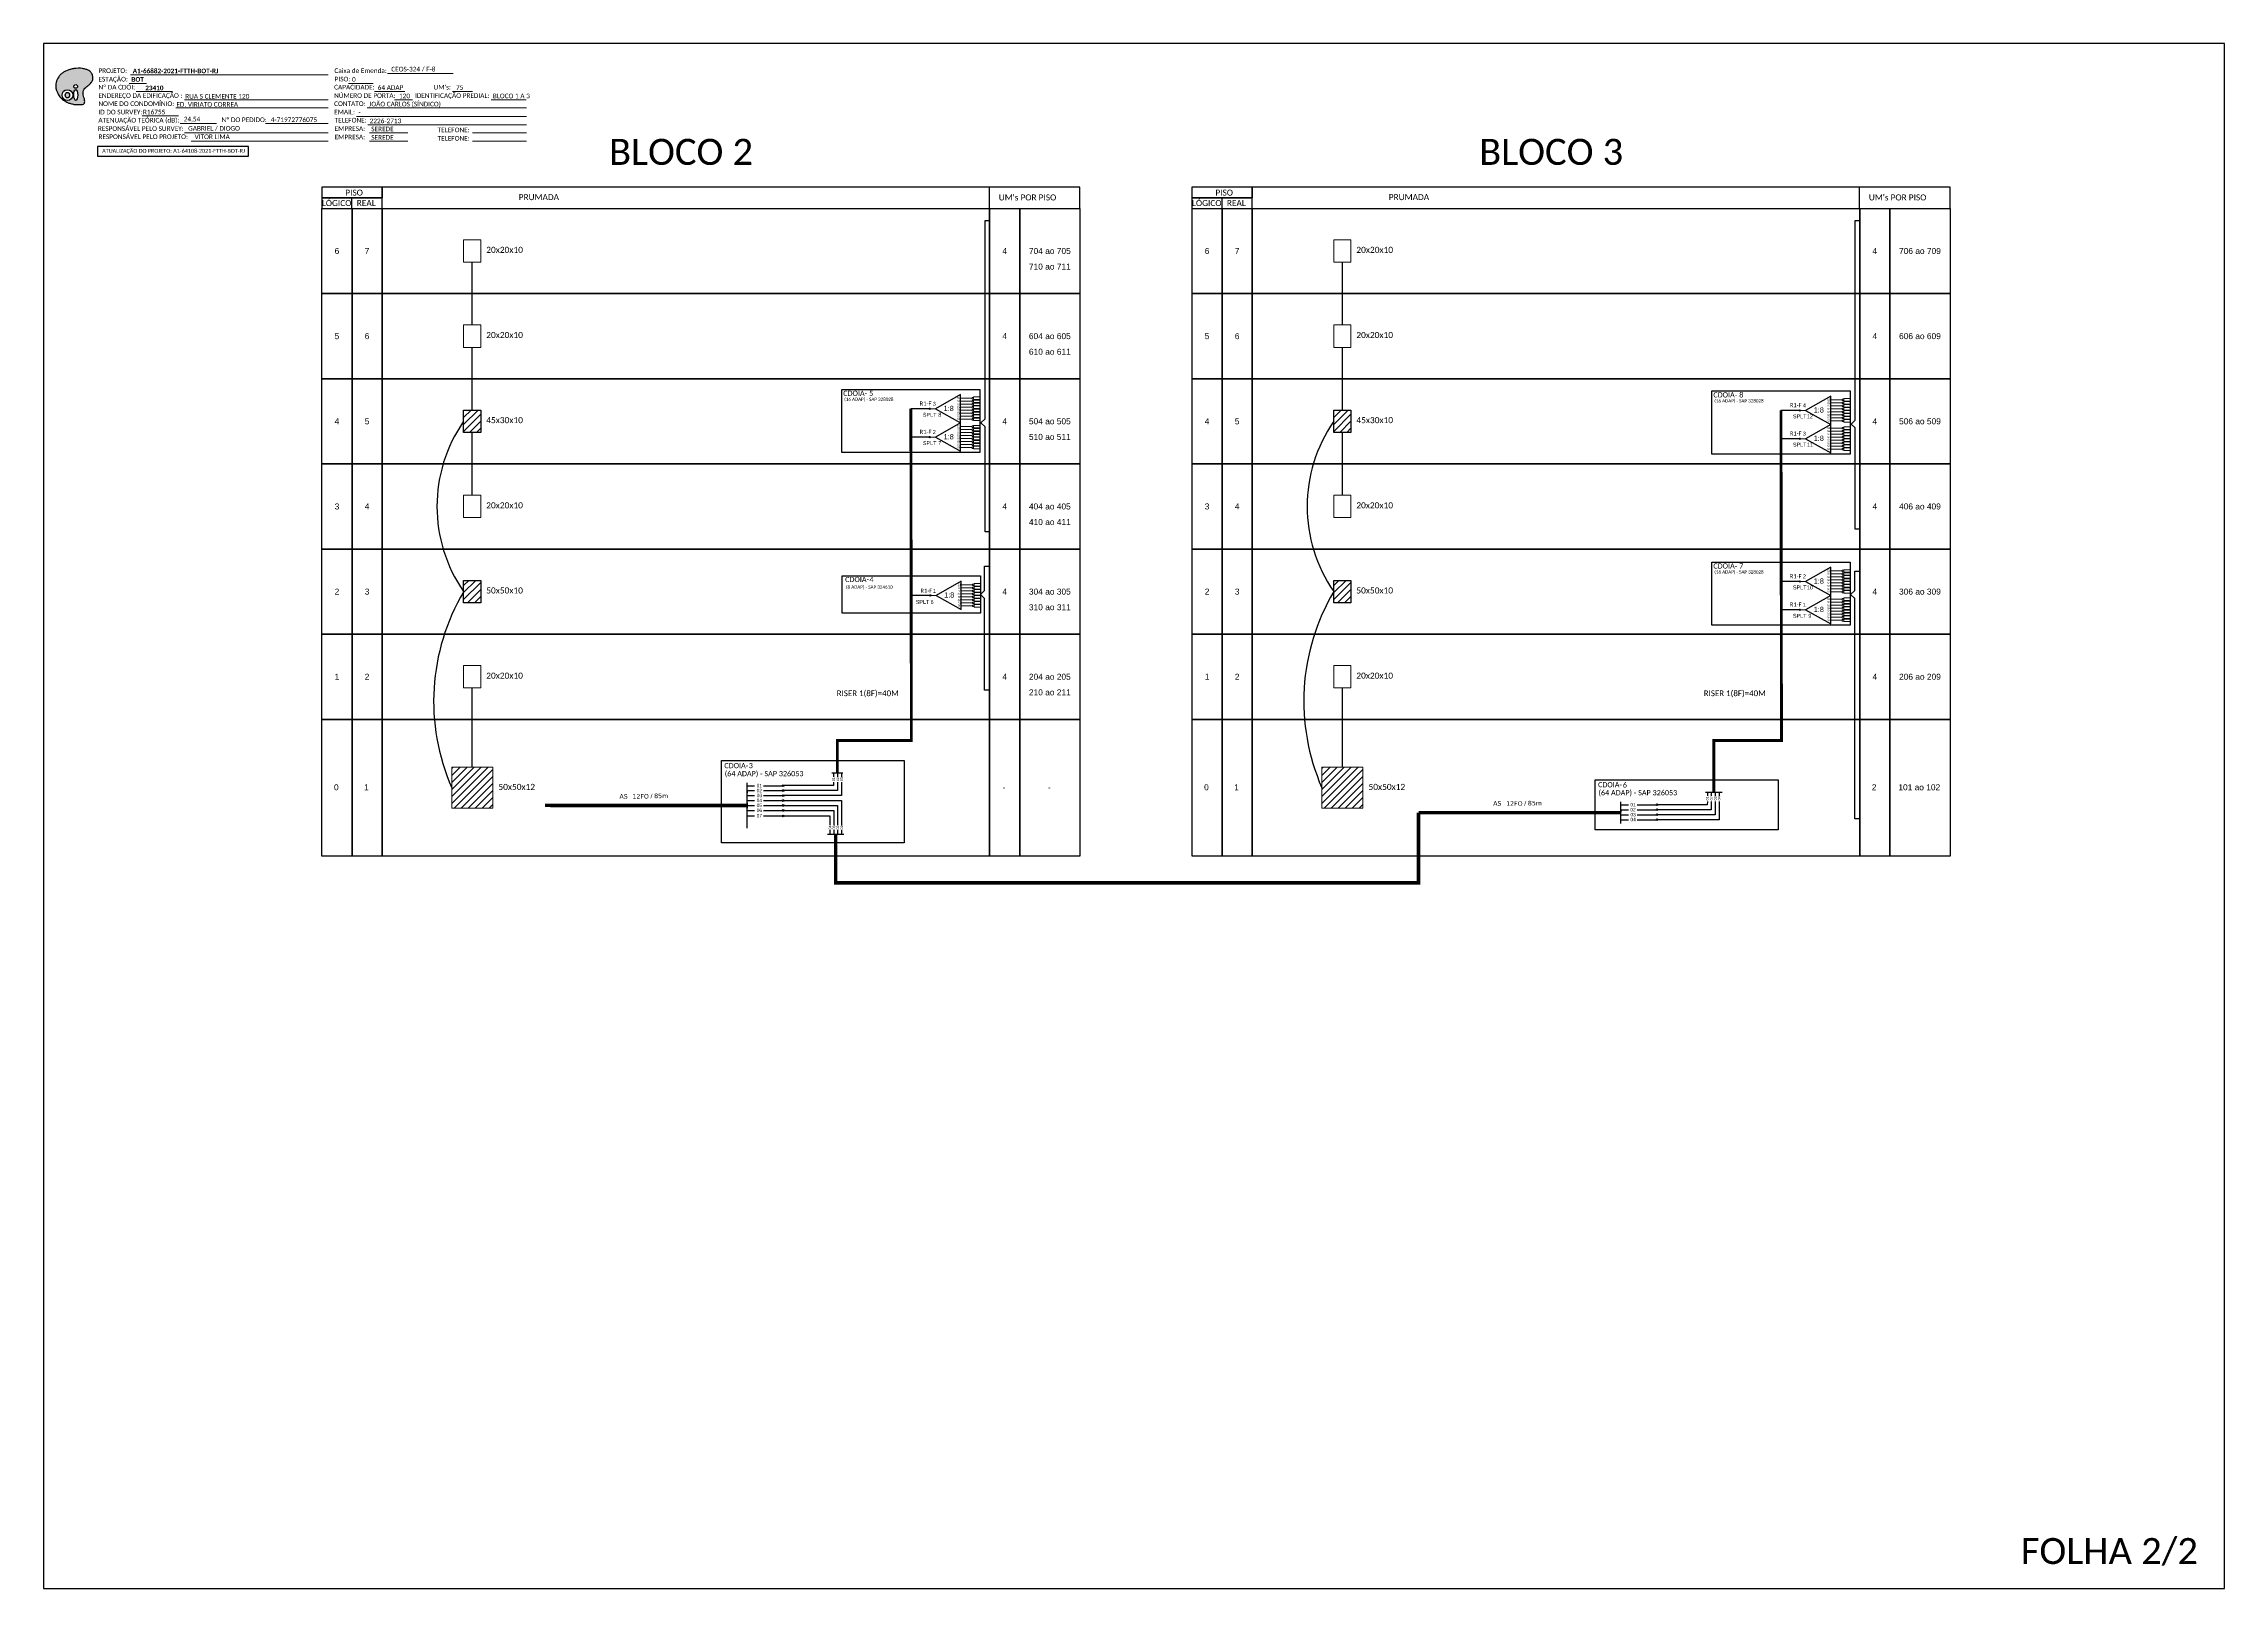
# Model space of a CAD drawing. Extents: x -89 to 1620, y 705 to 1299.
# Drawn here: x 782 to 1620, y 705 to 1299 of the extents above; entities that cross this region are included whole.
import ezdxf
from ezdxf.enums import TextEntityAlignment as Align

# ---------------------------------------------------------------- set-up
doc = ezdxf.new("R2010")
doc.units = 0
doc.layers.add('40.1-ETIQUETAS', color=1, linetype='Continuous', lineweight=20)
doc.layers.add('DROP DE CLIENTE', color=140, linetype='Continuous', plot=False)
doc.styles.add('ARIAL', font='arial.ttf')
doc.styles.add('siredit', font='verdana.ttf')
doc.styles.get("Standard").update_dxf_attribs({"font": 'arial.ttf'})
doc.styles.add('WMF-Calibri0', font='calibri.ttf')
doc.styles.add('WMF-Calibri1', font='calibrib.ttf')

# ---------------------------------------------------------------- blocks, each defined once
blk = doc.blocks.new('SPLT_1-8_SC-APC')
at = {"color": 1, "lineweight": 0}
blk.add_lwpolyline([(-17.04, -7.55), (-19.26, -7.55)], dxfattribs=at)
at = {"color": 1}
blk.add_lwpolyline([(-7.37, -2.1), (-17.04, -7.55), (-7.37, -13), (-7.37, -2.1)], dxfattribs=at)
at = {"color": 3, "lineweight": 0}
for points in [[(-2.99, -3.51), (-7.37, -3.51)], [(-7.37, -4.66), (-2.99, -4.66)], [(-7.37, -5.82), (-2.99, -5.82)], [(-7.37, -6.97), (-2.99, -6.97)], [(-7.37, -8.12), (-2.99, -8.12)], [(-2.41, -3.02), (-2.41, -4)], [(-2.41, -3.02), (0, -3.02)], [(-2.41, -4), (0, -4)], [(-2.41, -4.17), (-2.41, -5.16)], [(-2.41, -4.17), (0, -4.17)], [(-2.41, -5.16), (0, -5.16)], [(-2.41, -5.32), (-2.41, -6.31)], [(-2.41, -5.32), (0, -5.32)], [(-2.41, -6.31), (0, -6.31)], [(-2.41, -6.48), (-2.41, -7.46)], [(-2.41, -6.48), (0, -6.48)], [(-2.41, -7.46), (0, -7.46)], [(-2.41, -7.63), (-2.41, -8.62)], [(-2.41, -7.63), (0, -7.63)], [(-7.37, -9.28), (-2.99, -9.28)], [(-7.37, -10.43), (-2.99, -10.43)], [(-7.37, -11.58), (-2.99, -11.58)], [(-2.41, -8.62), (0, -8.62)], [(-2.41, -8.78), (-2.41, -9.77)], [(-2.41, -8.78), (0, -8.78)], [(-2.41, -9.77), (0, -9.77)], [(-2.41, -9.94), (-2.41, -10.92)], [(-2.41, -9.94), (0, -9.94)], [(-2.41, -10.92), (0, -10.92)], [(-2.41, -11.09), (-2.41, -12.08)], [(-2.41, -11.09), (0, -11.09)], [(-2.41, -12.08), (0, -12.08)]]:
    blk.add_lwpolyline(points, dxfattribs=at)
for points in [[(-2.99, -3.22), (-2.41, -3.22), (-2.41, -3.8), (-2.99, -3.8)], [(-2.99, -4.38), (-2.41, -4.38), (-2.41, -4.95), (-2.99, -4.95)], [(-2.99, -5.53), (-2.41, -5.53), (-2.41, -6.1), (-2.99, -6.1)], [(-2.99, -6.68), (-2.41, -6.68), (-2.41, -7.26), (-2.99, -7.26)], [(-2.99, -7.84), (-2.41, -7.84), (-2.41, -8.41), (-2.99, -8.41)], [(-2.99, -8.99), (-2.41, -8.99), (-2.41, -9.56), (-2.99, -9.56)], [(-2.99, -10.14), (-2.41, -10.14), (-2.41, -10.72), (-2.99, -10.72)], [(-2.99, -11.3), (-2.41, -11.3), (-2.41, -11.87), (-2.99, -11.87)]]:
    blk.add_lwpolyline(points, close=True, dxfattribs=at)
at = {"color": 1, "style": 'ARIAL'}
for s, height, p in [('1:8', 2, (-13.91, -8.4)), ('S1', 0.75, (-8.74, -3.78)), ('S2', 0.75, (-8.74, -4.97)), ('S3', 0.75, (-8.74, -6.18)), ('S4', 0.75, (-8.74, -7.36)), ('S5', 0.75, (-8.74, -8.57)), ('S6', 0.75, (-8.74, -9.69)), ('S7', 0.75, (-8.74, -10.78)), ('S8', 0.75, (-8.74, -11.9))]:
    blk.add_text(s, height=height, dxfattribs=at).set_placement(p)
blk = doc.blocks.new('OI')
h = blk.add_hatch(color=40)
edge = h.paths.add_edge_path()
edge.add_spline(control_points=[(4.35, -0.67), (3.92, -0.99), (3.26, -1.5), (2.81, -2.59), (2.9, -3.5), (3.06, -4.27), (3.31, -4.85), (3.37, -5.39), (3.4, -5.88), (3.2, -6.4), (2.54, -6.61), (1.65, -6.63), (0.55, -6.67), (-0.56, -6.42), (-1.61, -6.14), (-2.77, -5.61), (-3.92, -4.77), (-4.89, -3.7), (-5.34, -2.65), (-5.6, -1.94), (-5.85, -0.96), (-5.71, 0.47), (-5.1, 2.02), (-4.14, 3.02), (-3.3, 3.61), (-2.37, 4.16), (-1.36, 4.44), (-0.56, 4.7), (0.79, 4.85), (2.24, 4.97), (3.79, 4.57), (4.67, 4.21), (5.44, 3.65), (5.76, 2.99), (6.03, 2.21), (6.01, 1.46), (5.72, 0.64), (5.31, 0.08), (4.88, -0.38), (4.51, -0.55), (4.35, -0.67)], knot_values=[0, 0, 0, 0, 1.60434, 2.417191, 3.427595, 4.282808, 4.776746, 5.304182, 5.888771, 6.258406, 6.858137, 7.79129, 8.986195, 10.124242, 11.187857, 12.242908, 13.953784, 15.414161, 16.515391, 17.349188, 17.675853, 19.552021, 21.515531, 22.568638, 23.63245, 24.621084, 25.782718, 26.745347, 27.142653, 29.870543, 31.004649, 31.921532, 32.709589, 33.801391, 34.042471, 35.192333, 35.971461, 36.628871, 37.254359, 37.836911, 37.836911, 37.836911, 37.836911], degree=3, periodic=0)
h.paths.add_polyline_path([(1.13, -0.87, -1), (-0.04, -0.87, -1)], flags=16)
edge = h.paths.add_edge_path(flags=16)
edge.add_ellipse((0.56, -3.59), major_axis=(-0.02, 1.71), ratio=0.361305, start_angle=0, end_angle=360)
h.paths.add_polyline_path([(-0.36, -3.62, -1), (-3.8, -3.62, -1)], flags=16)
edge = h.paths.add_edge_path(flags=0)
edge.add_ellipse((-2.08, -3.62), major_axis=(0, 0.885), ratio=0.758294, start_angle=0, end_angle=360)
at = {"color": 40}
for centre, radius in [((-2.08, -3.62), 1.72), ((0.54, -0.87), 0.587)]:
    blk.add_circle(centre, radius, dxfattribs=at)
blk.add_ellipse((-2.08, -3.62), major_axis=(0, 0.885), ratio=0.758294, start_param=-3.141592653589792, end_param=3.141592653589792, dxfattribs=at)
blk.add_ellipse((0.56, -3.59), major_axis=(-0.02, 1.71), ratio=0.361305, dxfattribs=at)
at = {"color": 40, "start_tangent": (-0.800898, -0.598801), "end_tangent": (-0.800898, -0.598801)}
blk.add_spline([(4.35, -0.67), (3.2, -1.78), (2.9, -2.54), (2.92, -3.55), (3.12, -4.38), (3.28, -4.85), (3.37, -5.37), (3.35, -5.95), (3.2, -6.29), (2.66, -6.55), (1.73, -6.63), (0.54, -6.62), (-0.58, -6.41), (-1.6, -6.11), (-2.56, -5.67), (-3.95, -4.67), (-4.89, -3.56), (-5.37, -2.56), (-5.64, -1.78), (-5.72, -1.46), (-5.63, 0.42), (-4.84, 2.22), (-4.13, 2.99), (-3.27, 3.62), (-2.4, 4.09), (-1.3, 4.47), (-0.37, 4.72), (0.02, 4.77), (2.75, 4.8), (3.85, 4.53), (4.69, 4.16), (5.31, 3.68), (5.85, 2.73), (5.93, 2.5), (5.94, 1.35), (5.67, 0.62), (5.29, 0.08), (4.84, -0.36), (4.35, -0.67)], degree=3, dxfattribs=at)
blk = doc.blocks.new('CARIMBO')
at = {"color": 7, "lineweight": 0}
for points in [[(134.48, -16.3), (159.61, -16.3)], [(35.15, -20.06), (41.7, -20.06)], [(35.66, -16.79), (111.64, -16.79)], [(37.81, -23.14), (51.75, -23.14)], [(119.43, -20.02), (128.92, -20.02)], [(129.48, -23.14), (141.1, -23.14)], [(159.42, -23.14), (167.09, -23.14)], [(40.13, -32.55), (54.07, -32.55)], [(52.97, -29.48), (111.64, -29.48)], [(56.38, -26.37), (111.64, -26.37)], [(122.56, -32.72), (187.83, -32.72)], [(126.6, -29.48), (187.83, -29.48)], [(137.07, -26.37), (144.01, -26.37)], [(174.24, -26.37), (187.8, -26.37)], [(54.67, -35.52), (68.61, -35.52)], [(56.38, -39.07), (111.64, -39.07)], [(126.84, -35.96), (187.83, -35.96)], [(127.45, -39.07), (142.25, -39.07)], [(167.06, -39.07), (187.83, -39.07)], [(58.87, -42.31), (111.64, -42.31)], [(127.45, -42.31), (142.25, -42.31)], [(167.06, -42.31), (187.83, -42.31)]]:
    blk.add_lwpolyline(points, dxfattribs=at)
at = {"color": 7, "xscale": 1.213923925163967, "yscale": 1.213923925163967, "zscale": 1.213923925163967, "rotation": 0.1532896023949059}
blk.add_blockref('OI', (13.86, -20.16), dxfattribs=at)
at = {"color": 7, "lineweight": 0, "style": 'WMF-Calibri0'}
for s, height, p in [('PROJETO:', 1.793, (23.26, -16.04)), ('Caixa de Emenda:', 1.7927, (114.02, -16.04)), ('ESTAÇÃO:', 1.793, (23.26, -19.32)), ('ENDEREÇO DA EDIFICAÇÃO :', 1.7927, (23.26, -25.63)), ('Nº DA CDOI:', 1.7927, (23.26, -22.39)), ('CAPACIDADE:', 1.7927, (113.91, -22.39)), ('NÚMERO DE PORTA:', 1.7927, (113.91, -25.63)), ('PISO:', 1.793, (114.09, -19.28)), ('IDENTIFICAÇÃO PREDIAL:', 1.7927, (144.99, -25.63)), ("UM's:", 1.793, (152.15, -22.39)), ('ATENUAÇÃO TEÓRICA (dB):', 1.7927, (23.26, -35.09)), ('NOME DO CONDOMÍNIO:', 1.7927, (23.26, -28.74)), ('ID DO SURVEY:', 1.7927, (23.26, -31.97)), ('CONTATO:', 1.793, (113.91, -28.74)), ('EMAIL:', 1.793, (113.91, -31.97)), ('TELEFONE:', 1.793, (114.09, -35.09)), ('RESPONSÁVEL PELO SURVEY:', 1.7927, (23.02, -38.32)), ('RESPONSÁVEL PELO PROJETO:', 1.7927, (23.26, -41.44)), ('EMPRESA:', 1.793, (114.09, -38.32)), ('EMPRESA:', 1.793, (114.09, -41.56)), ('TELEFONE:', 1.793, (153.7, -38.83)), ('TELEFONE:', 1.793, (153.7, -42.06))]:
    blk.add_text(s, height=height, dxfattribs=at).set_placement(p)
at = {"color": 7, "lineweight": 0, "flags": 8}
for tag, p, style in [('PROJ', (36.46, -16.13), 'WMF-Calibri1'), ('CEOS-XX', (135.87, -15.46), 'WMF-Calibri0'), ('EST', (35.94, -19.41), 'WMF-Calibri1'), ('LOGRADOURO', (56.65, -25.91), 'WMF-Calibri0'), ('PISO_PTR', (120.78, -19.42), 'WMF-Calibri0'), ('CAPAC.', (130.66, -22.52), 'WMF-Calibri0'), ('N°', (138.85, -25.77), 'WMF-Calibri0'), ("UC'S", (160.78, -22.54), 'WMF-Calibri0'), ('N°PREDIO', (174.94, -25.77), 'WMF-Calibri0'), ('_ID_', (40.39, -31.94), 'WMF-Calibri0'), ('NOME_DO_COND.', (53.23, -29.02), 'WMF-Calibri0'), ('O_POTEN', (56.06, -34.68), 'WMF-Calibri0'), ('EMAIL', (123.26, -32.12), 'WMF-Calibri0'), ('NOME_DO_CONTATO', (127.3, -28.89), 'WMF-Calibri0'), ('RES_SURVEY', (57.78, -38.23), 'WMF-Calibri0'), ('RES_PROJ', (60.27, -41.47), 'WMF-Calibri0'), ('TELEFONE', (127.55, -35.36), 'WMF-Calibri0'), ('EMP_RESP_SURVEY', (128.16, -38.47), 'WMF-Calibri0'), ('EMP_RESP_PROJ', (128.16, -41.71), 'WMF-Calibri0'), ('CONT_RESP_SURVEY', (167.76, -38.47), 'WMF-Calibri0'), ('CONT_RESP_PROJ', (167.76, -41.71), 'WMF-Calibri0')]:
    blk.add_attdef(tag, p, '', height=1.79, dxfattribs=dict(at, style=style))
at = {"color": 7, "lineweight": 0, "style": 'WMF-Calibri1', "flags": 8}
blk.add_attdef("N° CDO'S", text='', height=1.79, dxfattribs=at).set_placement((44.78, -22.68), align=Align.CENTER)

msp = doc.modelspace()

# ---------------------------------------------------------------- hatches: boundary and pattern name
h = msp.add_hatch()
h.set_pattern_fill('ANSI31', color=1, scale=0.6)
h.set_pattern_definition([(45, (411.6864, 173.7744), (-1.3470384, 1.3470384), [])])
h.paths.add_polyline_path([(949.89, 1084), (949.89, 1092.62), (943.27, 1092.62), (943.27, 1084)])
h.paths.add_polyline_path([(949.89, 1158.11), (943.27, 1158.11), (943.27, 1149.49), (949.89, 1149.49)])
h = msp.add_hatch(color=3)
h.dxf.hatch_style = 1
edge = h.paths.add_edge_path()
edge.add_arc((1122.49, 1158.61), 0.256, 0, 360)
h = msp.add_hatch()
h.set_pattern_fill('ANSI31', color=1, scale=0.6)
h.set_pattern_definition([(45, (746.2662, 173.7744), (-1.3470384, 1.3470384), [])])
h.paths.add_polyline_path([(1284.47, 1084), (1284.47, 1092.62), (1277.85, 1092.62), (1277.85, 1084)])
h.paths.add_polyline_path([(1284.47, 1158.11), (1277.85, 1158.11), (1277.85, 1149.49), (1284.47, 1149.49)])
h = msp.add_hatch(color=3)
h.dxf.hatch_style = 1
edge = h.paths.add_edge_path()
edge.add_arc((1457.07, 1158.01), 0.256, 0, 360)
h = msp.add_hatch(color=3)
h.dxf.hatch_style = 1
edge = h.paths.add_edge_path()
edge.add_arc((1122.49, 1147.71), 0.256, 0, 360)
h = msp.add_hatch(color=3)
h.dxf.hatch_style = 1
edge = h.paths.add_edge_path()
edge.add_arc((1457.07, 1147.11), 0.256, 0, 360)
h = msp.add_hatch(color=3)
h.dxf.hatch_style = 1
edge = h.paths.add_edge_path()
edge.add_arc((1457.07, 1092.21), 0.256, 0, 360)
h = msp.add_hatch(color=3)
h.dxf.hatch_style = 1
edge = h.paths.add_edge_path()
edge.add_arc((1122.69, 1086.86), 0.256, 0, 360)
h = msp.add_hatch(color=3)
h.dxf.hatch_style = 1
edge = h.paths.add_edge_path()
edge.add_arc((1457.07, 1081.32), 0.256, 0, 360)
h = msp.add_hatch()
h.set_pattern_fill('ANSI31', color=1, scale=0.6)
h.set_pattern_definition([(45, (162.0727, 3692.0763), (-1.3470384, 1.3470384), [])])
h.paths.add_polyline_path([(954.48, 1005.01), (954.48, 1020.82), (938.68, 1020.82), (938.68, 1005.01)])
h = msp.add_hatch()
h.set_pattern_fill('ANSI31', color=1, scale=0.6)
h.set_pattern_definition([(45, (496.6525, 3692.0763), (-1.3470384, 1.3470384), [])])
h.paths.add_polyline_path([(1289.06, 1005.01), (1289.06, 1020.82), (1273.26, 1020.82), (1273.26, 1005.01)])
h = msp.add_hatch(color=3)
h.dxf.hatch_style = 1
edge = h.paths.add_edge_path()
edge.add_arc((1066.14, 1013.67), 0.32, 0, 360)
h = msp.add_hatch(color=3)
h.dxf.hatch_style = 1
edge = h.paths.add_edge_path()
edge.add_arc((1066.14, 1011.8), 0.32, 0, 360)
h = msp.add_hatch(color=3)
h.dxf.hatch_style = 1
edge = h.paths.add_edge_path()
edge.add_arc((1066.14, 1009.87), 0.32, 0, 360)
h = msp.add_hatch(color=3)
h.dxf.hatch_style = 1
edge = h.paths.add_edge_path()
edge.add_arc((1066.14, 1007.96), 0.32, 0, 360)
h = msp.add_hatch(color=3)
h.dxf.hatch_style = 1
edge = h.paths.add_edge_path()
edge.add_arc((1066.14, 1006.08), 0.32, 0, 360)
h = msp.add_hatch(color=3)
h.dxf.hatch_style = 1
edge = h.paths.add_edge_path()
edge.add_arc((1402.12, 1006.33), 0.32, 0, 360)
h = msp.add_hatch(color=3)
h.dxf.hatch_style = 1
edge = h.paths.add_edge_path()
edge.add_arc((1066.14, 1004.16), 0.32, 0, 360)
h = msp.add_hatch(color=3)
h.dxf.hatch_style = 1
edge = h.paths.add_edge_path()
edge.add_arc((1066.14, 1002.05), 0.32, 0, 360)
h = msp.add_hatch(color=3)
h.dxf.hatch_style = 1
edge = h.paths.add_edge_path()
edge.add_arc((1402.12, 1004.45), 0.32, 0, 360)
h = msp.add_hatch(color=3)
h.dxf.hatch_style = 1
edge = h.paths.add_edge_path()
edge.add_arc((1402.12, 1002.53), 0.32, 0, 360)
h = msp.add_hatch(color=3)
h.dxf.hatch_style = 1
edge = h.paths.add_edge_path()
edge.add_arc((1402.12, 1000.61), 0.32, 0, 360)

# ---------------------------------------------------------------- linework, layer by layer
for points in [[(781.75, 705.02), (1620.31, 705.02), (1620.31, 1299.02), (781.75, 1299.02), (781.75, 705.02)], [(911.87, 1235.66), (1180.24, 1235.66), (1180.24, 1243.88), (911.87, 1243.88), (911.87, 1243.88), (911.87, 1239.77)], [(1145.49, 1235.66), (1145.49, 1243.88)], [(1246.45, 1235.66), (1514.82, 1235.66), (1514.82, 1243.88), (1246.45, 1243.88), (1246.45, 1243.88), (1246.45, 1239.77)], [(1480.07, 1235.66), (1480.07, 1243.88)], [(900.3, 1235.66), (900.3, 1239.77)], [(1234.88, 1235.66), (1234.88, 1239.77)], [(1052.23, 1011.77), (1052.23, 1010.88)], [(1052.23, 1009.87), (1055.14, 1009.87)], [(1058.55, 1009.87), (1066.14, 1009.87), (1066.14, 1009.87)], [(1388.21, 1004.43), (1388.21, 1003.54)], [(1388.21, 1002.53), (1391.12, 1002.53)], [(1394.52, 1002.53), (1402.12, 1002.53), (1402.12, 1002.53)]]:
    msp.add_lwpolyline(points)
at = {"color": 7, "lineweight": 0}
msp.add_lwpolyline([(867.06, 1268.26), (891.21, 1268.26)], dxfattribs=at)
for points in [[(888.73, 1239.77), (911.87, 1239.77), (911.87, 1243.88), (888.73, 1243.88)], [(1223.31, 1239.77), (1246.45, 1239.77), (1246.45, 1243.88), (1223.31, 1243.88)], [(888.73, 1235.66), (911.87, 1235.66), (911.87, 1239.77), (888.73, 1239.77)], [(888.76, 1235.66), (900.34, 1235.66), (900.34, 1202.91), (888.76, 1202.91)], [(900.34, 1235.66), (911.91, 1235.66), (911.91, 1202.91), (900.34, 1202.91)], [(911.91, 1235.66), (1145.52, 1235.66), (1145.52, 1202.91), (911.91, 1202.91)], [(1145.52, 1235.66), (1157.1, 1235.66), (1157.1, 1202.91), (1145.52, 1202.91)], [(1157.1, 1235.66), (1180.24, 1235.66), (1180.24, 1202.91), (1157.1, 1202.91)], [(1223.31, 1235.66), (1246.45, 1235.66), (1246.45, 1239.77), (1223.31, 1239.77)], [(1223.34, 1235.66), (1234.92, 1235.66), (1234.92, 1202.91), (1223.34, 1202.91)], [(1234.92, 1235.66), (1246.49, 1235.66), (1246.49, 1202.91), (1234.92, 1202.91)], [(1246.49, 1235.66), (1480.1, 1235.66), (1480.1, 1202.91), (1246.49, 1202.91)], [(1480.1, 1235.66), (1491.68, 1235.66), (1491.68, 1202.91), (1480.1, 1202.91)], [(1491.68, 1235.66), (1514.82, 1235.66), (1514.82, 1202.91), (1491.68, 1202.91)], [(888.76, 1202.91), (900.34, 1202.91), (900.34, 1170.17), (888.76, 1170.17)], [(900.34, 1202.91), (911.91, 1202.91), (911.91, 1170.17), (900.34, 1170.17)], [(911.91, 1202.91), (1145.52, 1202.91), (1145.52, 1170.17), (911.91, 1170.17)], [(1145.52, 1202.91), (1157.1, 1202.91), (1157.1, 1170.17), (1145.52, 1170.17)], [(1157.1, 1202.91), (1180.24, 1202.91), (1180.24, 1170.17), (1157.1, 1170.17)], [(1223.34, 1202.91), (1234.92, 1202.91), (1234.92, 1170.17), (1223.34, 1170.17)], [(1234.92, 1202.91), (1246.49, 1202.91), (1246.49, 1170.17), (1234.92, 1170.17)], [(1246.49, 1202.91), (1480.1, 1202.91), (1480.1, 1170.17), (1246.49, 1170.17)], [(1480.1, 1202.91), (1491.68, 1202.91), (1491.68, 1170.17), (1480.1, 1170.17)], [(1491.68, 1202.91), (1514.82, 1202.91), (1514.82, 1170.17), (1491.68, 1170.17)], [(888.76, 1170.17), (900.34, 1170.17), (900.34, 1137.43), (888.76, 1137.43)], [(900.34, 1170.17), (911.91, 1170.17), (911.91, 1137.43), (900.34, 1137.43)], [(911.91, 1170.17), (1145.52, 1170.17), (1145.52, 1137.43), (911.91, 1137.43)], [(1145.52, 1170.17), (1157.1, 1170.17), (1157.1, 1137.43), (1145.52, 1137.43)], [(1157.1, 1170.17), (1180.24, 1170.17), (1180.24, 1137.43), (1157.1, 1137.43)], [(1223.34, 1170.17), (1234.92, 1170.17), (1234.92, 1137.43), (1223.34, 1137.43)], [(1234.92, 1170.17), (1246.49, 1170.17), (1246.49, 1137.43), (1234.92, 1137.43)], [(1246.49, 1170.17), (1480.1, 1170.17), (1480.1, 1137.43), (1246.49, 1137.43)], [(1480.1, 1170.17), (1491.68, 1170.17), (1491.68, 1137.43), (1480.1, 1137.43)], [(1491.68, 1170.17), (1514.82, 1170.17), (1514.82, 1137.43), (1491.68, 1137.43)], [(888.76, 1137.43), (900.34, 1137.43), (900.34, 1104.68), (888.76, 1104.68)], [(900.34, 1137.43), (911.91, 1137.43), (911.91, 1104.68), (900.34, 1104.68)], [(911.91, 1137.43), (1145.52, 1137.43), (1145.52, 1104.68), (911.91, 1104.68)], [(1145.52, 1137.43), (1157.1, 1137.43), (1157.1, 1104.68), (1145.52, 1104.68)], [(1157.1, 1137.43), (1180.24, 1137.43), (1180.24, 1104.68), (1157.1, 1104.68)], [(1223.34, 1137.43), (1234.92, 1137.43), (1234.92, 1104.68), (1223.34, 1104.68)], [(1234.92, 1137.43), (1246.49, 1137.43), (1246.49, 1104.68), (1234.92, 1104.68)], [(1246.49, 1137.43), (1480.1, 1137.43), (1480.1, 1104.68), (1246.49, 1104.68)], [(1480.1, 1137.43), (1491.68, 1137.43), (1491.68, 1104.68), (1480.1, 1104.68)], [(1491.68, 1137.43), (1514.82, 1137.43), (1514.82, 1104.68), (1491.68, 1104.68)], [(888.76, 1104.68), (900.34, 1104.68), (900.34, 1071.94), (888.76, 1071.94)], [(900.34, 1104.68), (911.91, 1104.68), (911.91, 1071.94), (900.34, 1071.94)], [(911.91, 1104.68), (1145.52, 1104.68), (1145.52, 1071.94), (911.91, 1071.94)], [(1145.52, 1104.68), (1157.1, 1104.68), (1157.1, 1071.94), (1145.52, 1071.94)], [(1157.1, 1104.68), (1180.24, 1104.68), (1180.24, 1071.94), (1157.1, 1071.94)], [(1223.34, 1104.68), (1234.92, 1104.68), (1234.92, 1071.94), (1223.34, 1071.94)], [(1234.92, 1104.68), (1246.49, 1104.68), (1246.49, 1071.94), (1234.92, 1071.94)], [(1246.49, 1104.68), (1480.1, 1104.68), (1480.1, 1071.94), (1246.49, 1071.94)], [(1480.1, 1104.68), (1491.68, 1104.68), (1491.68, 1071.94), (1480.1, 1071.94)], [(1491.68, 1104.68), (1514.82, 1104.68), (1514.82, 1071.94), (1491.68, 1071.94)], [(888.76, 1071.94), (900.34, 1071.94), (900.34, 1039.19), (888.76, 1039.19)], [(900.34, 1071.94), (911.91, 1071.94), (911.91, 1039.19), (900.34, 1039.19)], [(911.91, 1071.94), (1145.52, 1071.94), (1145.52, 1039.19), (911.91, 1039.19)], [(1145.52, 1071.94), (1157.1, 1071.94), (1157.1, 1039.19), (1145.52, 1039.19)], [(1157.1, 1071.94), (1180.24, 1071.94), (1180.24, 1039.19), (1157.1, 1039.19)], [(1223.34, 1071.94), (1234.92, 1071.94), (1234.92, 1039.19), (1223.34, 1039.19)], [(1234.92, 1071.94), (1246.49, 1071.94), (1246.49, 1039.19), (1234.92, 1039.19)], [(1246.49, 1071.94), (1480.1, 1071.94), (1480.1, 1039.19), (1246.49, 1039.19)], [(1480.1, 1071.94), (1491.68, 1071.94), (1491.68, 1039.19), (1480.1, 1039.19)], [(1491.68, 1071.94), (1514.82, 1071.94), (1514.82, 1039.19), (1491.68, 1039.19)], [(888.76, 1039.19), (900.34, 1039.19), (900.34, 986.64), (888.76, 986.64)], [(900.34, 1039.19), (911.91, 1039.19), (911.91, 986.64), (900.34, 986.64)], [(911.91, 1039.19), (1145.52, 1039.19), (1145.52, 986.64), (911.91, 986.64)], [(1145.52, 1039.19), (1157.1, 1039.19), (1157.1, 986.64), (1145.52, 986.64)], [(1157.1, 1039.19), (1180.24, 1039.19), (1180.24, 986.64), (1157.1, 986.64)], [(1223.34, 1039.19), (1234.92, 1039.19), (1234.92, 986.64), (1223.34, 986.64)], [(1234.92, 1039.19), (1246.49, 1039.19), (1246.49, 986.64), (1234.92, 986.64)], [(1246.49, 1039.19), (1480.1, 1039.19), (1480.1, 986.64), (1246.49, 986.64)], [(1480.1, 1039.19), (1491.68, 1039.19), (1491.68, 986.64), (1480.1, 986.64)], [(1491.68, 1039.19), (1514.82, 1039.19), (1514.82, 986.64), (1491.68, 986.64)]]:
    msp.add_lwpolyline(points, close=True)
at = {"color": 3}
for points in [[(1145.4, 1111.34), (1143.75, 1111.34), (1143.75, 1151.7), (1142.18, 1153.21), (1143.75, 1154.71), (1143.75, 1231.07), (1145.4, 1231.07)], [(1479.98, 1112.29), (1478.33, 1112.29), (1478.33, 1151.23), (1476.76, 1152.74), (1478.33, 1154.25), (1478.33, 1231.07), (1479.98, 1231.07)], [(946.58, 1190.85), (946.58, 1214.98)], [(1281.16, 1190.85), (1281.16, 1214.98)], [(946.58, 1158.11), (946.58, 1182.23)], [(1281.16, 1158.11), (1281.16, 1182.23)], [(946.58, 1125.36), (946.58, 1149.49)], [(1281.16, 1125.36), (1281.16, 1149.49)], [(1145.23, 1050.45), (1143.58, 1050.45), (1143.58, 1085.67), (1142.01, 1087.18), (1143.58, 1088.69), (1143.58, 1098.07), (1145.23, 1098.07)], [(1479.81, 1000.89), (1478.16, 1000.89), (1478.16, 1085.67), (1476.59, 1087.18), (1478.16, 1088.69), (1478.16, 1096.18), (1479.81, 1096.18)], [(946.58, 1020.82), (946.58, 1051.26)], [(1281.16, 1020.82), (1281.16, 1051.26)], [(1052.23, 1013.67), (1055.14, 1013.67)], [(1058.55, 1013.67), (1066.14, 1013.67), (1066.14, 1013.67)], [(1388.21, 1006.33), (1391.12, 1006.33)], [(1394.52, 1006.33), (1402.12, 1006.33), (1402.12, 1006.33)]]:
    msp.add_lwpolyline(points, dxfattribs=at)
at = {"color": 0, "lineweight": 0}
for points in [[(943.27, 1223.6), (949.89, 1223.6), (949.89, 1214.98), (943.27, 1214.98)], [(1277.85, 1223.6), (1284.47, 1223.6), (1284.47, 1214.98), (1277.85, 1214.98)], [(943.27, 1190.85), (949.89, 1190.85), (949.89, 1182.23), (943.27, 1182.23)], [(1277.85, 1190.85), (1284.47, 1190.85), (1284.47, 1182.23), (1277.85, 1182.23)], [(943.27, 1125.36), (949.89, 1125.36), (949.89, 1116.74), (943.27, 1116.74)], [(1277.85, 1125.36), (1284.47, 1125.36), (1284.47, 1116.74), (1277.85, 1116.74)], [(943.27, 1059.88), (949.89, 1059.88), (949.89, 1051.26), (943.27, 1051.26)], [(1277.85, 1059.88), (1284.47, 1059.88), (1284.47, 1051.26), (1277.85, 1051.26)]]:
    msp.add_lwpolyline(points, close=True, dxfattribs=at)
at = {"color": 1}
for points in [[(1088.65, 1166.06), (1141.78, 1166.06), (1141.78, 1141.78), (1088.65, 1141.78)], [(943.27, 1158.11), (949.89, 1158.11), (949.89, 1149.49), (943.27, 1149.49)], [(1277.85, 1158.11), (1284.47, 1158.11), (1284.47, 1149.49), (1277.85, 1149.49)], [(1423.23, 1165.46), (1476.36, 1165.46), (1476.36, 1141.18), (1423.23, 1141.18)], [(1423.23, 1099.66), (1476.36, 1099.66), (1476.36, 1075.39), (1423.23, 1075.39)], [(943.27, 1092.62), (949.89, 1092.62), (949.89, 1084), (943.27, 1084)], [(1088.85, 1094.31), (1141.98, 1094.31), (1141.98, 1080), (1088.85, 1080)], [(1277.85, 1092.62), (1284.47, 1092.62), (1284.47, 1084), (1277.85, 1084)], [(1042.43, 1023.32), (1112.71, 1023.32), (1112.71, 991.72), (1042.43, 991.72)], [(1378.41, 1015.98), (1448.69, 1015.98), (1448.69, 996.76), (1378.41, 996.76)]]:
    msp.add_lwpolyline(points, close=True, dxfattribs=at)
at = {"color": 5}
msp.add_lwpolyline([(1086.93, 1018.58, 1.1, 1.1, 0), (1086.93, 1031.06, 1.1, 1.1, 0), (1092.52, 1031.06, 1.1, 1.1, 0), (1115.43, 1031.06, 1.1, 1.1, 0), (1115.23, 1158.61, 0, 0, 0)], format="xyseb", dxfattribs=at)
for points in [[(1122.49, 1158.61), (1115.23, 1158.61)], [(1457.07, 1158.01), (1449.81, 1158.01)], [(1122.49, 1147.71), (1115.23, 1147.71)], [(1457.07, 1147.11), (1449.81, 1147.11)], [(1457.07, 1092.21), (1449.81, 1092.21)], [(1122.69, 1086.86), (1115.43, 1086.86)], [(1457.07, 1081.32), (1449.81, 1081.32)], [(1085.52, 1014.98), (1085.5, 1013.72), (1066.45, 1013.72)], [(1088.58, 1014.98), (1088.58, 1009.87), (1066.46, 1009.87)], [(1087.05, 1014.98), (1087.05, 1011.8), (1066.46, 1011.8)], [(1084.83, 1018.58), (1089.04, 1018.58)], [(1085.52, 1018.58), (1085.52, 1017.13)], [(1087.05, 1018.58), (1087.05, 1017.13)], [(1088.58, 1018.58), (1088.58, 1017.13)], [(1052.23, 1007.96), (1055.14, 1007.96)], [(1058.55, 1007.96), (1066.14, 1007.96), (1066.14, 1007.96)], [(1421.5, 1007.64), (1421.47, 1006.38), (1402.43, 1006.38)], [(1424.56, 1007.64), (1424.56, 1002.53), (1402.44, 1002.53)], [(1423.03, 1007.64), (1423.03, 1004.45), (1402.44, 1004.45)], [(1426.04, 1007.63), (1426.04, 1000.6), (1402.44, 1000.6)], [(1420.8, 1011.24), (1427.16, 1011.24)], [(1421.5, 1011.24), (1421.5, 1009.79)], [(1423.03, 1011.24), (1423.03, 1009.79)], [(1424.56, 1011.24), (1424.56, 1009.79)], [(1426.04, 1011.24), (1426.04, 1009.79)], [(1388.21, 1000.61), (1391.12, 1000.61)], [(1394.52, 1000.61), (1402.12, 1000.61), (1402.12, 1000.61)]]:
    msp.add_lwpolyline(points, dxfattribs=at)
at = {"color": 1, "lineweight": 0}
for points in [[(1124.72, 1158.61), (1122.49, 1158.61)], [(1459.3, 1158.01), (1457.07, 1158.01)], [(1124.72, 1147.71), (1122.49, 1147.71)], [(1459.3, 1147.11), (1457.07, 1147.11)], [(1459.3, 1092.21), (1457.07, 1092.21)], [(1459.3, 1081.32), (1457.07, 1081.32)]]:
    msp.add_lwpolyline(points, dxfattribs=at)
at = {"color": 1}
for points in [[(1134.38, 1164.05), (1124.72, 1158.61), (1134.38, 1153.16), (1134.38, 1164.05)], [(1468.96, 1163.46), (1459.3, 1158.01), (1468.96, 1152.56), (1468.96, 1163.46)], [(1134.38, 1153.16), (1124.72, 1147.71), (1134.38, 1142.26), (1134.38, 1153.16)], [(1468.96, 1152.56), (1459.3, 1147.11), (1468.96, 1141.66), (1468.96, 1152.56)], [(1468.96, 1097.66), (1459.3, 1092.21), (1468.96, 1086.76), (1468.96, 1097.66)], [(1468.96, 1086.76), (1459.3, 1081.32), (1468.96, 1075.87), (1468.96, 1086.76)], [(1052.23, 997.35), (1052.23, 1014.84)], [(1052.23, 1007.13), (1052.23, 1005.06)], [(1388.21, 999.11), (1388.21, 1007.49)], [(1052.23, 1006.06), (1055.14, 1006.06)], [(1058.55, 1006.07), (1066.14, 1006.08), (1066.14, 1006.08)]]:
    msp.add_lwpolyline(points, dxfattribs=at)
at = {"color": 3, "lineweight": 0}
for points in [[(1138.76, 1162.64), (1134.38, 1162.64)], [(1134.38, 1161.49), (1138.76, 1161.49)], [(1134.38, 1160.34), (1138.76, 1160.34)], [(1134.38, 1159.18), (1138.76, 1159.18)], [(1134.38, 1158.03), (1138.76, 1158.03)], [(1139.34, 1163.14), (1139.34, 1162.15)], [(1139.34, 1163.14), (1141.75, 1163.14)], [(1139.34, 1162.15), (1141.75, 1162.15)], [(1139.34, 1161.98), (1139.34, 1161)], [(1139.34, 1161.98), (1141.75, 1161.98)], [(1139.34, 1161), (1141.75, 1161)], [(1139.34, 1160.83), (1139.34, 1159.84)], [(1139.34, 1160.83), (1141.75, 1160.83)], [(1139.34, 1159.84), (1141.75, 1159.84)], [(1139.34, 1159.68), (1139.34, 1158.69)], [(1139.34, 1159.68), (1141.75, 1159.68)], [(1139.34, 1158.69), (1141.75, 1158.69)], [(1139.34, 1158.52), (1139.34, 1157.54)], [(1139.34, 1158.52), (1141.75, 1158.52)], [(1139.34, 1157.54), (1141.75, 1157.54)], [(1139.34, 1157.37), (1139.34, 1156.38)], [(1139.34, 1157.37), (1141.75, 1157.37)], [(1473.34, 1162.04), (1468.96, 1162.04)], [(1468.96, 1160.89), (1473.34, 1160.89)], [(1468.96, 1159.74), (1473.34, 1159.74)], [(1468.96, 1158.59), (1473.34, 1158.59)], [(1468.96, 1157.43), (1473.34, 1157.43)], [(1473.92, 1162.54), (1473.92, 1161.55)], [(1473.92, 1162.54), (1476.33, 1162.54)], [(1473.92, 1161.55), (1476.33, 1161.55)], [(1473.92, 1161.38), (1473.92, 1160.4)], [(1473.92, 1161.38), (1476.33, 1161.38)], [(1473.92, 1160.4), (1476.33, 1160.4)], [(1473.92, 1160.23), (1473.92, 1159.24)], [(1473.92, 1160.23), (1476.33, 1160.23)], [(1473.92, 1159.24), (1476.33, 1159.24)], [(1473.92, 1159.08), (1473.92, 1158.09)], [(1473.92, 1159.08), (1476.33, 1159.08)], [(1473.92, 1158.09), (1476.33, 1158.09)], [(1473.92, 1157.93), (1473.92, 1156.94)], [(1473.92, 1157.93), (1476.33, 1157.93)], [(1134.38, 1156.88), (1138.76, 1156.88)], [(1134.38, 1155.72), (1138.76, 1155.72)], [(1134.38, 1154.57), (1138.76, 1154.57)], [(1138.76, 1151.75), (1134.38, 1151.75)], [(1134.38, 1150.59), (1138.76, 1150.59)], [(1134.38, 1149.44), (1138.76, 1149.44)], [(1139.34, 1156.38), (1141.75, 1156.38)], [(1139.34, 1156.22), (1139.34, 1155.23)], [(1139.34, 1156.22), (1141.75, 1156.22)], [(1139.34, 1155.23), (1141.75, 1155.23)], [(1139.34, 1155.06), (1139.34, 1154.08)], [(1139.34, 1155.06), (1141.75, 1155.06)], [(1139.34, 1154.08), (1141.75, 1154.08)], [(1139.34, 1152.24), (1139.34, 1151.25)], [(1139.34, 1152.24), (1141.75, 1152.24)], [(1139.34, 1151.25), (1141.75, 1151.25)], [(1139.34, 1151.09), (1139.34, 1150.1)], [(1139.34, 1151.09), (1141.75, 1151.09)], [(1139.34, 1150.1), (1141.75, 1150.1)], [(1139.34, 1149.93), (1139.34, 1148.95)], [(1139.34, 1149.93), (1141.75, 1149.93)], [(1139.34, 1148.95), (1141.75, 1148.95)], [(1468.96, 1156.28), (1473.34, 1156.28)], [(1468.96, 1155.13), (1473.34, 1155.13)], [(1468.96, 1153.97), (1473.34, 1153.97)], [(1473.34, 1151.15), (1468.96, 1151.15)], [(1468.96, 1149.99), (1473.34, 1149.99)], [(1468.96, 1148.84), (1473.34, 1148.84)], [(1473.92, 1156.94), (1476.33, 1156.94)], [(1473.92, 1156.77), (1473.92, 1155.79)], [(1473.92, 1156.77), (1476.33, 1156.77)], [(1473.92, 1155.79), (1476.33, 1155.79)], [(1473.92, 1155.62), (1473.92, 1154.63)], [(1473.92, 1155.62), (1476.33, 1155.62)], [(1473.92, 1154.63), (1476.33, 1154.63)], [(1473.92, 1154.47), (1473.92, 1153.48)], [(1473.92, 1154.47), (1476.33, 1154.47)], [(1473.92, 1153.48), (1476.33, 1153.48)], [(1473.92, 1151.64), (1473.92, 1150.65)], [(1473.92, 1151.64), (1476.33, 1151.64)], [(1473.92, 1150.65), (1476.33, 1150.65)], [(1473.92, 1150.49), (1473.92, 1149.5)], [(1473.92, 1150.49), (1476.33, 1150.49)], [(1473.92, 1149.5), (1476.33, 1149.5)], [(1473.92, 1149.33), (1473.92, 1148.35)], [(1473.92, 1149.33), (1476.33, 1149.33)], [(1134.38, 1148.29), (1138.76, 1148.29)], [(1134.38, 1147.13), (1138.76, 1147.13)], [(1134.38, 1145.98), (1138.76, 1145.98)], [(1134.38, 1144.83), (1138.76, 1144.83)], [(1134.38, 1143.67), (1138.76, 1143.67)], [(1139.34, 1148.78), (1139.34, 1147.79)], [(1139.34, 1148.78), (1141.75, 1148.78)], [(1139.34, 1147.79), (1141.75, 1147.79)], [(1139.34, 1147.63), (1139.34, 1146.64)], [(1139.34, 1147.63), (1141.75, 1147.63)], [(1139.34, 1146.64), (1141.75, 1146.64)], [(1139.34, 1146.47), (1139.34, 1145.49)], [(1139.34, 1146.47), (1141.75, 1146.47)], [(1139.34, 1145.49), (1141.75, 1145.49)], [(1139.34, 1145.32), (1139.34, 1144.33)], [(1139.34, 1145.32), (1141.75, 1145.32)], [(1139.34, 1144.33), (1141.75, 1144.33)], [(1139.34, 1144.17), (1139.34, 1143.18)], [(1139.34, 1144.17), (1141.75, 1144.17)], [(1139.34, 1143.18), (1141.75, 1143.18)], [(1468.96, 1147.69), (1473.34, 1147.69)], [(1468.96, 1146.54), (1473.34, 1146.54)], [(1468.96, 1145.38), (1473.34, 1145.38)], [(1468.96, 1144.23), (1473.34, 1144.23)], [(1468.96, 1143.08), (1473.34, 1143.08)], [(1473.92, 1148.35), (1476.33, 1148.35)], [(1473.92, 1148.18), (1473.92, 1147.19)], [(1473.92, 1148.18), (1476.33, 1148.18)], [(1473.92, 1147.19), (1476.33, 1147.19)], [(1473.92, 1147.03), (1473.92, 1146.04)], [(1473.92, 1147.03), (1476.33, 1147.03)], [(1473.92, 1146.04), (1476.33, 1146.04)], [(1473.92, 1145.88), (1473.92, 1144.89)], [(1473.92, 1145.88), (1476.33, 1145.88)], [(1473.92, 1144.89), (1476.33, 1144.89)], [(1473.92, 1144.72), (1473.92, 1143.74)], [(1473.92, 1144.72), (1476.33, 1144.72)], [(1473.92, 1143.74), (1476.33, 1143.74)], [(1473.92, 1143.57), (1473.92, 1142.58)], [(1473.92, 1143.57), (1476.33, 1143.57)], [(1473.92, 1142.58), (1476.33, 1142.58)], [(1473.34, 1096.25), (1468.96, 1096.25)], [(1468.96, 1095.1), (1473.34, 1095.1)], [(1468.96, 1093.94), (1473.34, 1093.94)], [(1468.96, 1092.79), (1473.34, 1092.79)], [(1468.96, 1091.64), (1473.34, 1091.64)], [(1468.96, 1090.48), (1473.34, 1090.48)], [(1473.92, 1096.74), (1473.92, 1095.76)], [(1473.92, 1096.74), (1476.33, 1096.74)], [(1473.92, 1095.76), (1476.33, 1095.76)], [(1473.92, 1095.59), (1473.92, 1094.6)], [(1473.92, 1095.59), (1476.33, 1095.59)], [(1473.92, 1094.6), (1476.33, 1094.6)], [(1473.92, 1094.44), (1473.92, 1093.45)], [(1473.92, 1094.44), (1476.33, 1094.44)], [(1473.92, 1093.45), (1476.33, 1093.45)], [(1473.92, 1093.28), (1473.92, 1092.3)], [(1473.92, 1093.28), (1476.33, 1093.28)], [(1473.92, 1092.3), (1476.33, 1092.3)], [(1473.92, 1092.13), (1473.92, 1091.14)], [(1473.92, 1092.13), (1476.33, 1092.13)], [(1473.92, 1091.14), (1476.33, 1091.14)], [(1473.92, 1090.98), (1473.92, 1089.99)], [(1473.92, 1090.98), (1476.33, 1090.98)], [(1468.96, 1089.33), (1473.34, 1089.33)], [(1468.96, 1088.18), (1473.34, 1088.18)], [(1473.34, 1085.35), (1468.96, 1085.35)], [(1468.96, 1084.2), (1473.34, 1084.2)], [(1468.96, 1083.05), (1473.34, 1083.05)], [(1468.96, 1081.89), (1473.34, 1081.89)], [(1473.92, 1089.99), (1476.33, 1089.99)], [(1473.92, 1089.82), (1473.92, 1088.84)], [(1473.92, 1089.82), (1476.33, 1089.82)], [(1473.92, 1088.84), (1476.33, 1088.84)], [(1473.92, 1088.67), (1473.92, 1087.68)], [(1473.92, 1088.67), (1476.33, 1088.67)], [(1473.92, 1087.68), (1476.33, 1087.68)], [(1473.92, 1085.85), (1473.92, 1084.86)], [(1473.92, 1085.85), (1476.33, 1085.85)], [(1473.92, 1084.86), (1476.33, 1084.86)], [(1473.92, 1084.69), (1473.92, 1083.71)], [(1473.92, 1084.69), (1476.33, 1084.69)], [(1473.92, 1083.71), (1476.33, 1083.71)], [(1473.92, 1083.54), (1473.92, 1082.55)], [(1473.92, 1083.54), (1476.33, 1083.54)], [(1473.92, 1082.55), (1476.33, 1082.55)], [(1473.92, 1082.39), (1473.92, 1081.4)], [(1473.92, 1082.39), (1476.33, 1082.39)], [(1468.96, 1080.74), (1473.34, 1080.74)], [(1468.96, 1079.59), (1473.34, 1079.59)], [(1468.96, 1078.43), (1473.34, 1078.43)], [(1468.96, 1077.28), (1473.34, 1077.28)], [(1473.92, 1081.4), (1476.33, 1081.4)], [(1473.92, 1081.23), (1473.92, 1080.25)], [(1473.92, 1081.23), (1476.33, 1081.23)], [(1473.92, 1080.25), (1476.33, 1080.25)], [(1473.92, 1080.08), (1473.92, 1079.09)], [(1473.92, 1080.08), (1476.33, 1080.08)], [(1473.92, 1079.09), (1476.33, 1079.09)], [(1473.92, 1078.93), (1473.92, 1077.94)], [(1473.92, 1078.93), (1476.33, 1078.93)], [(1473.92, 1077.94), (1476.33, 1077.94)], [(1473.92, 1077.77), (1473.92, 1076.79)], [(1473.92, 1077.77), (1476.33, 1077.77)], [(1473.92, 1076.79), (1476.33, 1076.79)]]:
    msp.add_lwpolyline(points, dxfattribs=at)
for points in [[(1138.76, 1162.93), (1139.34, 1162.93), (1139.34, 1162.36), (1138.76, 1162.36)], [(1138.76, 1161.78), (1139.34, 1161.78), (1139.34, 1161.2), (1138.76, 1161.2)], [(1138.76, 1160.62), (1139.34, 1160.62), (1139.34, 1160.05), (1138.76, 1160.05)], [(1138.76, 1159.47), (1139.34, 1159.47), (1139.34, 1158.9), (1138.76, 1158.9)], [(1138.76, 1158.32), (1139.34, 1158.32), (1139.34, 1157.74), (1138.76, 1157.74)], [(1473.34, 1162.33), (1473.92, 1162.33), (1473.92, 1161.76), (1473.34, 1161.76)], [(1473.34, 1161.18), (1473.92, 1161.18), (1473.92, 1160.6), (1473.34, 1160.6)], [(1473.34, 1160.02), (1473.92, 1160.02), (1473.92, 1159.45), (1473.34, 1159.45)], [(1473.34, 1158.87), (1473.92, 1158.87), (1473.92, 1158.3), (1473.34, 1158.3)], [(1473.34, 1157.72), (1473.92, 1157.72), (1473.92, 1157.15), (1473.34, 1157.15)], [(1138.76, 1157.16), (1139.34, 1157.16), (1139.34, 1156.59), (1138.76, 1156.59)], [(1138.76, 1156.01), (1139.34, 1156.01), (1139.34, 1155.44), (1138.76, 1155.44)], [(1138.76, 1154.86), (1139.34, 1154.86), (1139.34, 1154.28), (1138.76, 1154.28)], [(1138.76, 1152.03), (1139.34, 1152.03), (1139.34, 1151.46), (1138.76, 1151.46)], [(1138.76, 1150.88), (1139.34, 1150.88), (1139.34, 1150.31), (1138.76, 1150.31)], [(1138.76, 1149.73), (1139.34, 1149.73), (1139.34, 1149.15), (1138.76, 1149.15)], [(1473.34, 1156.57), (1473.92, 1156.57), (1473.92, 1155.99), (1473.34, 1155.99)], [(1473.34, 1155.41), (1473.92, 1155.41), (1473.92, 1154.84), (1473.34, 1154.84)], [(1473.34, 1154.26), (1473.92, 1154.26), (1473.92, 1153.69), (1473.34, 1153.69)], [(1473.34, 1151.43), (1473.92, 1151.43), (1473.92, 1150.86), (1473.34, 1150.86)], [(1473.34, 1150.28), (1473.92, 1150.28), (1473.92, 1149.71), (1473.34, 1149.71)], [(1473.34, 1149.13), (1473.92, 1149.13), (1473.92, 1148.55), (1473.34, 1148.55)], [(1138.76, 1148.57), (1139.34, 1148.57), (1139.34, 1148), (1138.76, 1148)], [(1138.76, 1147.42), (1139.34, 1147.42), (1139.34, 1146.85), (1138.76, 1146.85)], [(1138.76, 1146.27), (1139.34, 1146.27), (1139.34, 1145.69), (1138.76, 1145.69)], [(1138.76, 1145.11), (1139.34, 1145.11), (1139.34, 1144.54), (1138.76, 1144.54)], [(1138.76, 1143.96), (1139.34, 1143.96), (1139.34, 1143.39), (1138.76, 1143.39)], [(1473.34, 1147.97), (1473.92, 1147.97), (1473.92, 1147.4), (1473.34, 1147.4)], [(1473.34, 1146.82), (1473.92, 1146.82), (1473.92, 1146.25), (1473.34, 1146.25)], [(1473.34, 1145.67), (1473.92, 1145.67), (1473.92, 1145.1), (1473.34, 1145.1)], [(1473.34, 1144.52), (1473.92, 1144.52), (1473.92, 1143.94), (1473.34, 1143.94)], [(1473.34, 1143.36), (1473.92, 1143.36), (1473.92, 1142.79), (1473.34, 1142.79)], [(1473.34, 1096.54), (1473.92, 1096.54), (1473.92, 1095.96), (1473.34, 1095.96)], [(1473.34, 1095.38), (1473.92, 1095.38), (1473.92, 1094.81), (1473.34, 1094.81)], [(1473.34, 1094.23), (1473.92, 1094.23), (1473.92, 1093.66), (1473.34, 1093.66)], [(1473.34, 1093.08), (1473.92, 1093.08), (1473.92, 1092.5), (1473.34, 1092.5)], [(1473.34, 1091.92), (1473.92, 1091.92), (1473.92, 1091.35), (1473.34, 1091.35)], [(1473.34, 1090.77), (1473.92, 1090.77), (1473.92, 1090.2), (1473.34, 1090.2)], [(1473.34, 1089.62), (1473.92, 1089.62), (1473.92, 1089.04), (1473.34, 1089.04)], [(1473.34, 1088.46), (1473.92, 1088.46), (1473.92, 1087.89), (1473.34, 1087.89)], [(1473.34, 1085.64), (1473.92, 1085.64), (1473.92, 1085.07), (1473.34, 1085.07)], [(1473.34, 1084.49), (1473.92, 1084.49), (1473.92, 1083.91), (1473.34, 1083.91)], [(1473.34, 1083.33), (1473.92, 1083.33), (1473.92, 1082.76), (1473.34, 1082.76)], [(1473.34, 1082.18), (1473.92, 1082.18), (1473.92, 1081.61), (1473.34, 1081.61)], [(1473.34, 1081.03), (1473.92, 1081.03), (1473.92, 1080.45), (1473.34, 1080.45)], [(1473.34, 1079.87), (1473.92, 1079.87), (1473.92, 1079.3), (1473.34, 1079.3)], [(1473.34, 1078.72), (1473.92, 1078.72), (1473.92, 1078.15), (1473.34, 1078.15)], [(1473.34, 1077.57), (1473.92, 1077.57), (1473.92, 1076.99), (1473.34, 1076.99)]]:
    msp.add_lwpolyline(points, close=True, dxfattribs=at)
at = {"color": 5, "const_width": 1.1}
for points in [[(1449.81, 1158.01), (1450.01, 1031.06), (1427.1, 1031.06)], [(1423.98, 1011.24), (1423.98, 1031.06), (1427.1, 1031.06)]]:
    msp.add_lwpolyline(points, dxfattribs=at)
at = {"color": 1, "lineweight": 0}
for points in [[(938.68, 1020.82), (954.48, 1020.82), (954.48, 1005.01), (938.68, 1005.01)], [(1273.26, 1020.82), (1289.06, 1020.82), (1289.06, 1005.01), (1273.26, 1005.01)]]:
    msp.add_lwpolyline(points, close=True, dxfattribs=at)
at = {"color": 1, "const_width": 1.36}
for points in [[(974.49, 1006.1), (1052.23, 1006.09)], [(1086.33, 995.08), (1086.33, 976.29), (1310.46, 976.29), (1310.46, 1003.3)], [(1310.46, 1003.3), (1388.21, 1003.3)]]:
    msp.add_lwpolyline(points, dxfattribs=at)
at = {"color": 2}
for points in [[(1052.23, 1011.77), (1055.14, 1011.78)], [(1058.55, 1011.78), (1066.14, 1011.8), (1066.14, 1011.8)], [(1388.21, 1004.43), (1391.12, 1004.43)], [(1394.52, 1004.44), (1402.12, 1004.45), (1402.12, 1004.45)]]:
    msp.add_lwpolyline(points, dxfattribs=at)
at = {"color": 190}
for points in [[(1052.23, 1004.16), (1055.14, 1004.16)], [(1058.55, 1004.16), (1066.14, 1004.16), (1066.14, 1004.16)]]:
    msp.add_lwpolyline(points, dxfattribs=at)
at = {"color": 36}
for points in [[(1052.23, 1002.05), (1055.14, 1002.05)], [(1058.55, 1002.05), (1066.14, 1002.05), (1066.14, 1002.05)]]:
    msp.add_lwpolyline(points, dxfattribs=at)
at = {"color": 3}
for centre, radius in [((1122.49, 1158.61), 0.256), ((1457.07, 1158.01), 0.256), ((1122.49, 1147.71), 0.256), ((1457.07, 1147.11), 0.256), ((1457.07, 1092.21), 0.256), ((1122.69, 1086.86), 0.256), ((1457.07, 1081.32), 0.256), ((1066.14, 1013.67), 0.32), ((1066.14, 1011.8), 0.32), ((1066.14, 1009.87), 0.32), ((1066.14, 1007.96), 0.32), ((1066.14, 1006.08), 0.32), ((1402.12, 1006.33), 0.32), ((1066.14, 1004.16), 0.32), ((1066.14, 1002.05), 0.32), ((1402.12, 1004.45), 0.32), ((1402.12, 1002.53), 0.32), ((1402.12, 1000.61), 0.32)]:
    msp.add_circle(centre, radius, dxfattribs=at)
for centre, radius, start, end in [((990.35, 1121.05), 57.35, 145.18355, 214.81645), ((1324.93, 1121.05), 57.35, 145.18355, 214.81645), ((1014.57, 1046.13), 82.84, 149.39228, 203.63718), ((1349.15, 1046.13), 82.84, 149.39228, 203.63718)]:
    msp.add_arc(centre, radius, start, end, dxfattribs=at)
for p in [(888.76, 1202.91), (1223.34, 1202.91), (888.76, 1170.17), (1223.34, 1170.17), (888.76, 1137.43), (1223.34, 1137.43), (888.76, 1104.68), (1223.34, 1104.68), (888.76, 1071.94), (1223.34, 1071.94), (888.76, 1039.19), (1223.34, 1039.19)]:
    msp.add_point(p)
at = {"layer": 'DROP DE CLIENTE', "color": 10}
msp.add_lwpolyline([(802.42, 1255.8), (860.57, 1255.8), (860.57, 1259.48), (802.42, 1259.48)], close=True, dxfattribs=at)
at = {"layer": 'DROP DE CLIENTE', "color": 1}
for points in [[(1066.45, 1008), (1076.77, 1008), (1088.55, 1008), (1088.55, 998.34)], [(1066.46, 1006.08), (1087.06, 1006.08), (1087.06, 998.52)], [(1066.46, 1004.16), (1085.58, 1004.16), (1085.58, 998.53)], [(1066.46, 1002.05), (1076.77, 1002.05), (1084.09, 1002.05), (1084.09, 998.53)], [(1083.21, 995.08), (1089.45, 995.08)], [(1084.09, 996.61), (1084.09, 995.08)], [(1085.58, 996.61), (1085.58, 995.08)], [(1087.06, 996.61), (1087.06, 995.08)], [(1088.55, 996.61), (1088.55, 995.08)]]:
    msp.add_lwpolyline(points, dxfattribs=at)

# ---------------------------------------------------------------- block references
ref = msp.add_blockref('CARIMBO', (779.56, 1303.77))
ref.add_attrib('PROJ', 'A1-66882-2021-FTTH-BOT-RJ', (816.02, 1287.63), dxfattribs={"color": 7, "lineweight": 0, "height": 1.7927, "style": 'WMF-Calibri1'})
ref.add_attrib('EST', 'BOT', (815.5, 1284.35), dxfattribs={"color": 7, "lineweight": 0, "height": 1.793, "style": 'WMF-Calibri1'})
ref.add_attrib("N° CDO'S", '23410', dxfattribs={"color": 7, "lineweight": 0, "height": 1.793, "style": 'WMF-Calibri1'}).set_placement((824.34, 1281.09), align=Align.CENTER)
ref.add_attrib('LOGRADOURO', 'RUA S CLEMENTE 120', (836.2, 1277.86), dxfattribs={"color": 7, "lineweight": 0, "height": 1.7927, "style": 'WMF-Calibri0'})
ref.add_attrib('NOME_DO_COND.', 'ED. VIRIATO CORREA', (832.79, 1274.74), dxfattribs={"color": 7, "lineweight": 0, "height": 1.7927, "style": 'WMF-Calibri0'})
ref.add_attrib('_ID_', 'R16755', (819.95, 1271.83), dxfattribs={"color": 7, "lineweight": 0, "height": 1.793, "style": 'WMF-Calibri0'})
ref.add_attrib('O_POTEN', '24,54', (835.62, 1269.09), dxfattribs={"color": 7, "lineweight": 0, "height": 1.793, "style": 'WMF-Calibri0'})
ref.add_attrib('RES_SURVEY', 'GABRIEL / DIOGO', (837.34, 1265.54), dxfattribs={"color": 7, "lineweight": 0, "height": 1.7927, "style": 'WMF-Calibri0'})
ref.add_attrib('RES_PROJ', 'VITOR LIMA', (839.82, 1262.3), dxfattribs={"color": 7, "lineweight": 0, "height": 1.793, "style": 'WMF-Calibri0'})
ref.add_attrib('CEOS-XX', 'CEOS-324 / F-8', (915.43, 1288.31), dxfattribs={"color": 7, "lineweight": 0, "height": 1.7927, "style": 'WMF-Calibri0'})
ref.add_attrib('CAPAC.', '64 ADAP', (910.21, 1281.25), dxfattribs={"color": 7, "lineweight": 0, "height": 1.793, "style": 'WMF-Calibri0'})
ref.add_attrib("UC'S", '75', (940.33, 1281.23), dxfattribs={"color": 7, "lineweight": 0, "height": 1.793, "style": 'WMF-Calibri0'})
ref.add_attrib('PISO_PTR', '0', (900.34, 1284.34), dxfattribs={"color": 7, "lineweight": 0, "height": 1.79, "style": 'WMF-Calibri0'})
ref.add_attrib('N°', '120', (918.4, 1278), dxfattribs={"color": 7, "lineweight": 0, "height": 1.793, "style": 'WMF-Calibri0'})
ref.add_attrib('N°PREDIO', 'BLOCO 1 A 3', (954.5, 1278), dxfattribs={"color": 7, "lineweight": 0, "height": 1.7927, "style": 'WMF-Calibri0'})
ref.add_attrib('NOME_DO_CONTATO', 'JOÃO CARLOS (SÍNDICO)', (906.86, 1274.88), dxfattribs={"color": 7, "lineweight": 0, "height": 1.7927, "style": 'WMF-Calibri0'})
ref.add_attrib('EMAIL', '-', (902.82, 1271.65), dxfattribs={"color": 7, "lineweight": 0, "height": 1.79, "style": 'WMF-Calibri0'})
ref.add_attrib('TELEFONE', '2226-2713', (907.1, 1268.41), dxfattribs={"color": 7, "lineweight": 0, "height": 1.793, "style": 'WMF-Calibri0'})
ref.add_attrib('EMP_RESP_SURVEY', 'SEREDE', (907.71, 1265.3), dxfattribs={"color": 7, "lineweight": 0, "height": 1.793, "style": 'WMF-Calibri0'})
ref.add_attrib('EMP_RESP_PROJ', 'SEREDE', (907.71, 1262.06), dxfattribs={"color": 7, "lineweight": 0, "height": 1.793, "style": 'WMF-Calibri0'})
at = {"color": 3}
msp.add_blockref('SPLT_1-8_SC-APC', (1141.95, 1094.41), dxfattribs=at)

# ---------------------------------------------------------------- texts
at = {"color": 7, "lineweight": 0, "style": 'WMF-Calibri0'}
msp.add_text('Nº DO PEDIDO:', height=1.7927, dxfattribs=at).set_placement((850.19, 1268.84))
at = {"style": 'WMF-Calibri0'}
for s, height, p in [('BLOCO 2', 10, (999.15, 1252.4)), ('BLOCO 3', 10, (1333.73, 1252.4)), ('     PISO', 2.3, (893.69, 1240.58)), ('PRUMADA', 2.3, (964.43, 1238.84)), ("UM's POR PISO", 2.3, (1149.02, 1238.72)), ('     PISO', 2.3, (1228.27, 1240.58)), ('PRUMADA', 2.3, (1299.01, 1238.84)), ("UM's POR PISO", 2.3, (1483.6, 1238.72)), ('  LÓGICO', 2.3, (887.14, 1236.55)), ('    REAL', 2.3, (898.91, 1236.6)), ('  LÓGICO', 2.3, (1221.72, 1236.55)), ('    REAL', 2.3, (1233.49, 1236.6)), ('20x20x10', 2.317, (951.95, 1218.57)), ('20x20x10', 2.317, (1286.53, 1218.57)), ('20x20x10', 2.317, (951.95, 1185.82)), ('20x20x10', 2.317, (1286.53, 1185.82)), ('20x20x10', 2.317, (951.95, 1120.33)), ('20x20x10', 2.317, (1286.53, 1120.33)), ('20x20x10', 2.317, (951.95, 1054.85)), ('20x20x10', 2.317, (1286.53, 1054.85)), ('50x50x12', 2.317, (956.62, 1012.06)), ('50x50x12', 2.317, (1291.2, 1012.06)), ('FOLHA 2/2', 10, (1542.03, 714.38))]:
    msp.add_text(s, height=height, dxfattribs=at).set_placement(p)
at = {"style": 'ARIAL'}
for s, height, p in [('6', 2.3, (894.55, 1219.29)), ('7', 2.3, (906.12, 1219.29)), ('4', 2.3, (1151.31, 1219.29)), ('704 ao 705', 2.3, (1168.67, 1219.29)), ('6', 2.3, (1229.13, 1219.29)), ('7', 2.3, (1240.7, 1219.29)), ('4', 2.3, (1485.89, 1219.29)), ('706 ao 709', 2.3, (1503.25, 1219.29)), ('710 ao 711', 2.3, (1168.67, 1213.29)), ('5', 2.3, (894.55, 1186.54)), ('6', 2.3, (906.12, 1186.54)), ('4', 2.3, (1151.31, 1186.54)), ('604 ao 605', 2.3, (1168.67, 1186.54)), ('5', 2.3, (1229.13, 1186.54)), ('6', 2.3, (1240.7, 1186.54)), ('4', 2.3, (1485.89, 1186.54)), ('606 ao 609', 2.3, (1503.25, 1186.54)), ('610 ao 611', 2.3, (1168.67, 1180.54)), ('4', 2.3, (894.55, 1153.8)), ('5', 2.3, (906.12, 1153.8)), ('4', 2.3, (1151.31, 1153.8)), ('504 ao 505', 2.3, (1168.67, 1153.8)), ('510 ao 511', 2.3, (1168.67, 1147.8)), ('4', 2.3, (1229.13, 1153.8)), ('5', 2.3, (1240.7, 1153.8)), ('4', 2.3, (1485.89, 1153.8)), ('506 ao 509', 2.3, (1503.25, 1153.8)), ('3', 2.3, (894.55, 1121.05)), ('4', 2.3, (906.12, 1121.05)), ('4', 2.3, (1151.31, 1121.05)), ('404 ao 405', 2.3, (1168.67, 1121.05)), ('410 ao 411', 2.3, (1168.67, 1115.05)), ('3', 2.3, (1229.13, 1121.05)), ('4', 2.3, (1240.7, 1121.05)), ('4', 2.3, (1485.89, 1121.05)), ('406 ao 409', 2.3, (1503.25, 1121.05)), ('2', 2.3, (894.55, 1088.31)), ('3', 2.3, (906.12, 1088.31)), ('4', 2.3, (1151.31, 1088.31)), ('304 ao 305', 2.3, (1168.67, 1088.31)), ('310 ao 311', 2.3, (1168.67, 1082.31)), ('2', 2.3, (1229.13, 1088.31)), ('3', 2.3, (1240.7, 1088.31)), ('4', 2.3, (1485.89, 1088.31)), ('306 ao 309', 2.3, (1503.25, 1088.31)), ('1', 2.3, (894.55, 1055.57)), ('2', 2.3, (906.12, 1055.57)), ('4', 2.3, (1151.31, 1055.57)), ('204 ao 205', 2.3, (1168.67, 1055.57)), ('1', 2.3, (1229.13, 1055.57)), ('2', 2.3, (1240.7, 1055.57)), ('4', 2.3, (1485.89, 1055.57)), ('206 ao 209', 2.3, (1503.25, 1055.57)), ('210 ao 211', 2.3, (1168.67, 1049.57)), ('0', 2.3, (894.3, 1013.07)), ('1', 2.3, (905.88, 1013.07)), ('02', 1.323, (1056.95, 1011.81)), ('05', 1.323, (1056.95, 1006.1)), ('01', 1.323, (1056.97, 1013.73)), ('04', 1.323, (1056.97, 1008.02)), ('03', 1.323, (1056.99, 1009.91)), ('-', 2.3, (1151.06, 1013.07)), ('-', 2.3, (1168.42, 1013.07)), ('0', 2.3, (1228.88, 1013.07)), ('1', 2.3, (1240.46, 1013.07)), ('01', 1.323, (1392.95, 1006.39)), ('2', 2.3, (1485.64, 1013.07)), ('101 ao 102', 2.3, (1503, 1013.07)), ('07', 1.323, (1056.97, 1002.11)), ('06', 1.323, (1056.99, 1004.19)), ('02', 1.323, (1392.93, 1004.47)), ('04', 1.323, (1392.95, 1000.67)), ('03', 1.323, (1392.96, 1002.56))]:
    msp.add_text(s, height=height, dxfattribs=at).set_placement(p, align=Align.MIDDLE_CENTER)
at = {"color": 1}
for s, height, style, p in [('CDOIA-', 2, 'WMF-Calibri0', (1089.22, 1163.56)), ('5', 2, 'WMF-Calibri0', (1099.18, 1163.56)), ('1:8', 2, 'ARIAL', (1127.84, 1157.76)), ('S1', 0.75, 'ARIAL', (1133.01, 1162.37)), ('S2', 0.75, 'ARIAL', (1133.01, 1161.19)), ('S3', 0.75, 'ARIAL', (1133.01, 1159.97)), ('S4', 0.75, 'ARIAL', (1133.01, 1158.8)), ('S5', 0.75, 'ARIAL', (1133.01, 1157.59)), ('S6', 0.75, 'ARIAL', (1133.01, 1156.47)), ('CDOIA-', 2, 'WMF-Calibri0', (1423.8, 1162.96)), ('8', 2, 'WMF-Calibri0', (1433.76, 1162.96)), ('1:8', 2, 'ARIAL', (1462.42, 1157.16)), ('S1', 0.75, 'ARIAL', (1467.59, 1161.77)), ('S2', 0.75, 'ARIAL', (1467.59, 1160.59)), ('S3', 0.75, 'ARIAL', (1467.59, 1159.38)), ('S4', 0.75, 'ARIAL', (1467.59, 1158.2)), ('S5', 0.75, 'ARIAL', (1467.59, 1156.99)), ('45x30x10', 2.317, 'WMF-Calibri0', (951.95, 1153.08)), ('1:8', 2, 'ARIAL', (1127.84, 1146.86)), ('S7', 0.75, 'ARIAL', (1133.01, 1155.37)), ('S8', 0.75, 'ARIAL', (1133.01, 1154.25)), ('S1', 0.75, 'ARIAL', (1133.01, 1151.48)), ('S2', 0.75, 'ARIAL', (1133.01, 1150.29)), ('S3', 0.75, 'ARIAL', (1133.01, 1149.08)), ('45x30x10', 2.317, 'WMF-Calibri0', (1286.53, 1153.08)), ('S6', 0.75, 'ARIAL', (1467.59, 1155.87)), ('S7', 0.75, 'ARIAL', (1467.59, 1154.77)), ('S8', 0.75, 'ARIAL', (1467.59, 1153.65)), ('S1', 0.75, 'ARIAL', (1467.59, 1150.88)), ('S2', 0.75, 'ARIAL', (1467.59, 1149.69)), ('S3', 0.75, 'ARIAL', (1467.59, 1148.48)), ('S4', 0.75, 'ARIAL', (1133.01, 1147.9)), ('S5', 0.75, 'ARIAL', (1133.01, 1146.69)), ('S6', 0.75, 'ARIAL', (1133.01, 1145.57)), ('S7', 0.75, 'ARIAL', (1133.01, 1144.47)), ('S8', 0.75, 'ARIAL', (1133.01, 1143.35)), ('1:8', 2, 'ARIAL', (1462.42, 1146.26)), ('S4', 0.75, 'ARIAL', (1467.59, 1147.3)), ('S5', 0.75, 'ARIAL', (1467.59, 1146.09)), ('S6', 0.75, 'ARIAL', (1467.59, 1144.97)), ('S7', 0.75, 'ARIAL', (1467.59, 1143.87)), ('S8', 0.75, 'ARIAL', (1467.59, 1142.76)), ('CDOIA-', 2, 'WMF-Calibri0', (1423.8, 1097.17)), ('7', 2, 'WMF-Calibri0', (1433.76, 1097.17)), ('CDOIA-', 2, 'WMF-Calibri0', (1089.96, 1091.97)), ('4', 2, 'WMF-Calibri0', (1099.34, 1091.97)), ('1:8', 2, 'ARIAL', (1462.42, 1091.36)), ('S1', 0.75, 'ARIAL', (1467.59, 1095.98)), ('S2', 0.75, 'ARIAL', (1467.59, 1094.79)), ('S3', 0.75, 'ARIAL', (1467.59, 1093.58)), ('S4', 0.75, 'ARIAL', (1467.59, 1092.4)), ('S5', 0.75, 'ARIAL', (1467.59, 1091.19)), ('S6', 0.75, 'ARIAL', (1467.59, 1090.07)), ('50x50x10', 2.317, 'WMF-Calibri0', (951.95, 1087.59)), ('50x50x10', 2.317, 'WMF-Calibri0', (1286.53, 1087.59)), ('1:8', 2, 'ARIAL', (1462.42, 1080.47)), ('S7', 0.75, 'ARIAL', (1467.59, 1088.97)), ('S8', 0.75, 'ARIAL', (1467.59, 1087.86)), ('S1', 0.75, 'ARIAL', (1467.59, 1085.08)), ('S2', 0.75, 'ARIAL', (1467.59, 1083.9)), ('S3', 0.75, 'ARIAL', (1467.59, 1082.68)), ('S4', 0.75, 'ARIAL', (1467.59, 1081.51)), ('S5', 0.75, 'ARIAL', (1467.59, 1080.3)), ('S6', 0.75, 'ARIAL', (1467.59, 1079.18)), ('S7', 0.75, 'ARIAL', (1467.59, 1078.08)), ('S8', 0.75, 'ARIAL', (1467.59, 1076.96)), ('CDOIA-', 2, 'WMF-Calibri0', (1043.51, 1020.4)), ('3', 2, 'WMF-Calibri0', (1052.89, 1020.4)), ('CDOIA-', 2, 'WMF-Calibri0', (1379.48, 1013.06)), ('6', 2, 'WMF-Calibri0', (1389.01, 1012.97))]:
    msp.add_text(s, height=height, dxfattribs=dict(at, style=style)).set_placement(p)
at = {"color": 1, "style": 'WMF-Calibri0'}
for s, height, p in [('(16 ADAP) - SAP 328028', 1.25, (1099.08, 1161.64)), ('(16 ADAP) - SAP 328028', 1.25, (1433.66, 1161.04)), ('(8 ADAP) - SAP 324610', 1.25, (1099.27, 1089.44)), ('(16 ADAP) - SAP 328028', 1.25, (1433.66, 1095.25)), ('(64 ADAP) - SAP 326053', 2, (1058.8, 1017.32)), ('(64 ADAP) - SAP 326053', 2, (1394.78, 1009.98))]:
    msp.add_text(s, height=height, dxfattribs=at).set_placement(p, align=Align.CENTER)
at = {"color": 5, "style": 'WMF-Calibri0'}
for s, height, p in [('R1-F', 1.6, (1118.62, 1159.82)), ('R1-F', 1.6, (1453.2, 1159.22)), ('R1-F', 1.6, (1118.62, 1148.92)), ('R1-F', 1.6, (1453.2, 1148.32)), ('R1-F', 1.6, (1453.2, 1093.42)), ('R1-F', 1.6, (1118.92, 1087.85)), ('R1-F', 1.6, (1453.2, 1082.53)), ('RISER 1(8F)=40M', 2.2, (1086.71, 1048.11)), ('RISER 1(8F)=40M', 2.2, (1420.11, 1048.11))]:
    msp.add_text(s, height=height, dxfattribs=at).set_placement(p)
at = {"color": 5, "style": 'ARIAL'}
for s, p in [('3', (1124.24, 1159.78)), ('4', (1458.82, 1159.19)), ('2', (1124.24, 1148.89)), ('3', (1458.82, 1148.29)), ('2', (1458.82, 1093.39)), ('1', (1124.29, 1087.81)), ('1', (1458.82, 1082.49))]:
    msp.add_text(s, height=1.5, dxfattribs=at).set_placement(p, align=Align.CENTER)
at = {"color": 7, "style": 'ARIAL'}
for s, p in [('SPLT', (1122.45, 1155.55)), ('8', (1126.34, 1155.55)), ('SPLT', (1457.03, 1154.96)), ('12', (1460.92, 1154.96)), ('SPLT', (1122.45, 1144.66)), ('7', (1126.34, 1144.66)), ('SPLT', (1457.03, 1144.06)), ('11', (1460.92, 1144.06)), ('SPLT', (1457.03, 1089.16)), ('10', (1460.92, 1089.16)), ('SPLT', (1119.72, 1083.58)), ('6', (1123.39, 1083.58)), ('SPLT', (1457.03, 1078.26)), ('9', (1460.92, 1078.26))]:
    msp.add_text(s, height=1.5, dxfattribs=at).set_placement(p, align=Align.CENTER)
at = {"style": 'ARIAL'}
for s, p in [('01', (1085.52, 1016.14)), ('02', (1087.14, 1016.14)), ('03', (1088.6, 1016.14)), ('01', (1421.49, 1008.8)), ('02', (1423.11, 1008.8)), ('03', (1424.57, 1008.8)), ('04', (1426.06, 1008.8)), ('04', (1084.14, 997.57)), ('03', (1085.63, 997.57)), ('02', (1087.11, 997.57)), ('01', (1088.6, 997.57))]:
    msp.add_text(s, height=0.992, rotation=90, dxfattribs=at).set_placement(p, align=Align.MIDDLE_CENTER)
at = {"color": 10, "insert": (831.72, 1257.6), "char_height": 1.5, "width": 79.8192, "attachment_point": 5}
msp.add_mtext('{\\fCalibri|b0|i0|c0|p34;\\C1;ATUALIZAÇÃO DO PROJETO: A1-64108-2021-FTTH-BOT-RJ}', dxfattribs=at)
at = {"color": 7, "lineweight": 0, "style": 'WMF-Calibri0', "flags": 8}
msp.add_attdef('4-71972776075', (869.1, 1268.87), '', height=1.79, dxfattribs=at)
at = {"layer": '40.1-ETIQUETAS', "color": 1, "style": 'siredit'}
for s, p in [('AS', (1006.34, 1009.58)), ('12FO', (1014.48, 1009.61)), ('/', (1015.9, 1009.77)), ('AS', (1342.31, 1006.89)), ('12FO', (1350.46, 1006.82)), ('/', (1351.87, 1006.98))]:
    msp.add_text(s, height=1.75, dxfattribs=at).set_placement(p, align=Align.MIDDLE_RIGHT)
for p in [(1016.52, 1009.77), (1352.49, 1006.98)]:
    msp.add_text('85m', height=1.75, dxfattribs=at).set_placement(p, align=Align.MIDDLE_LEFT)

doc.saveas('drawing.dxf')
